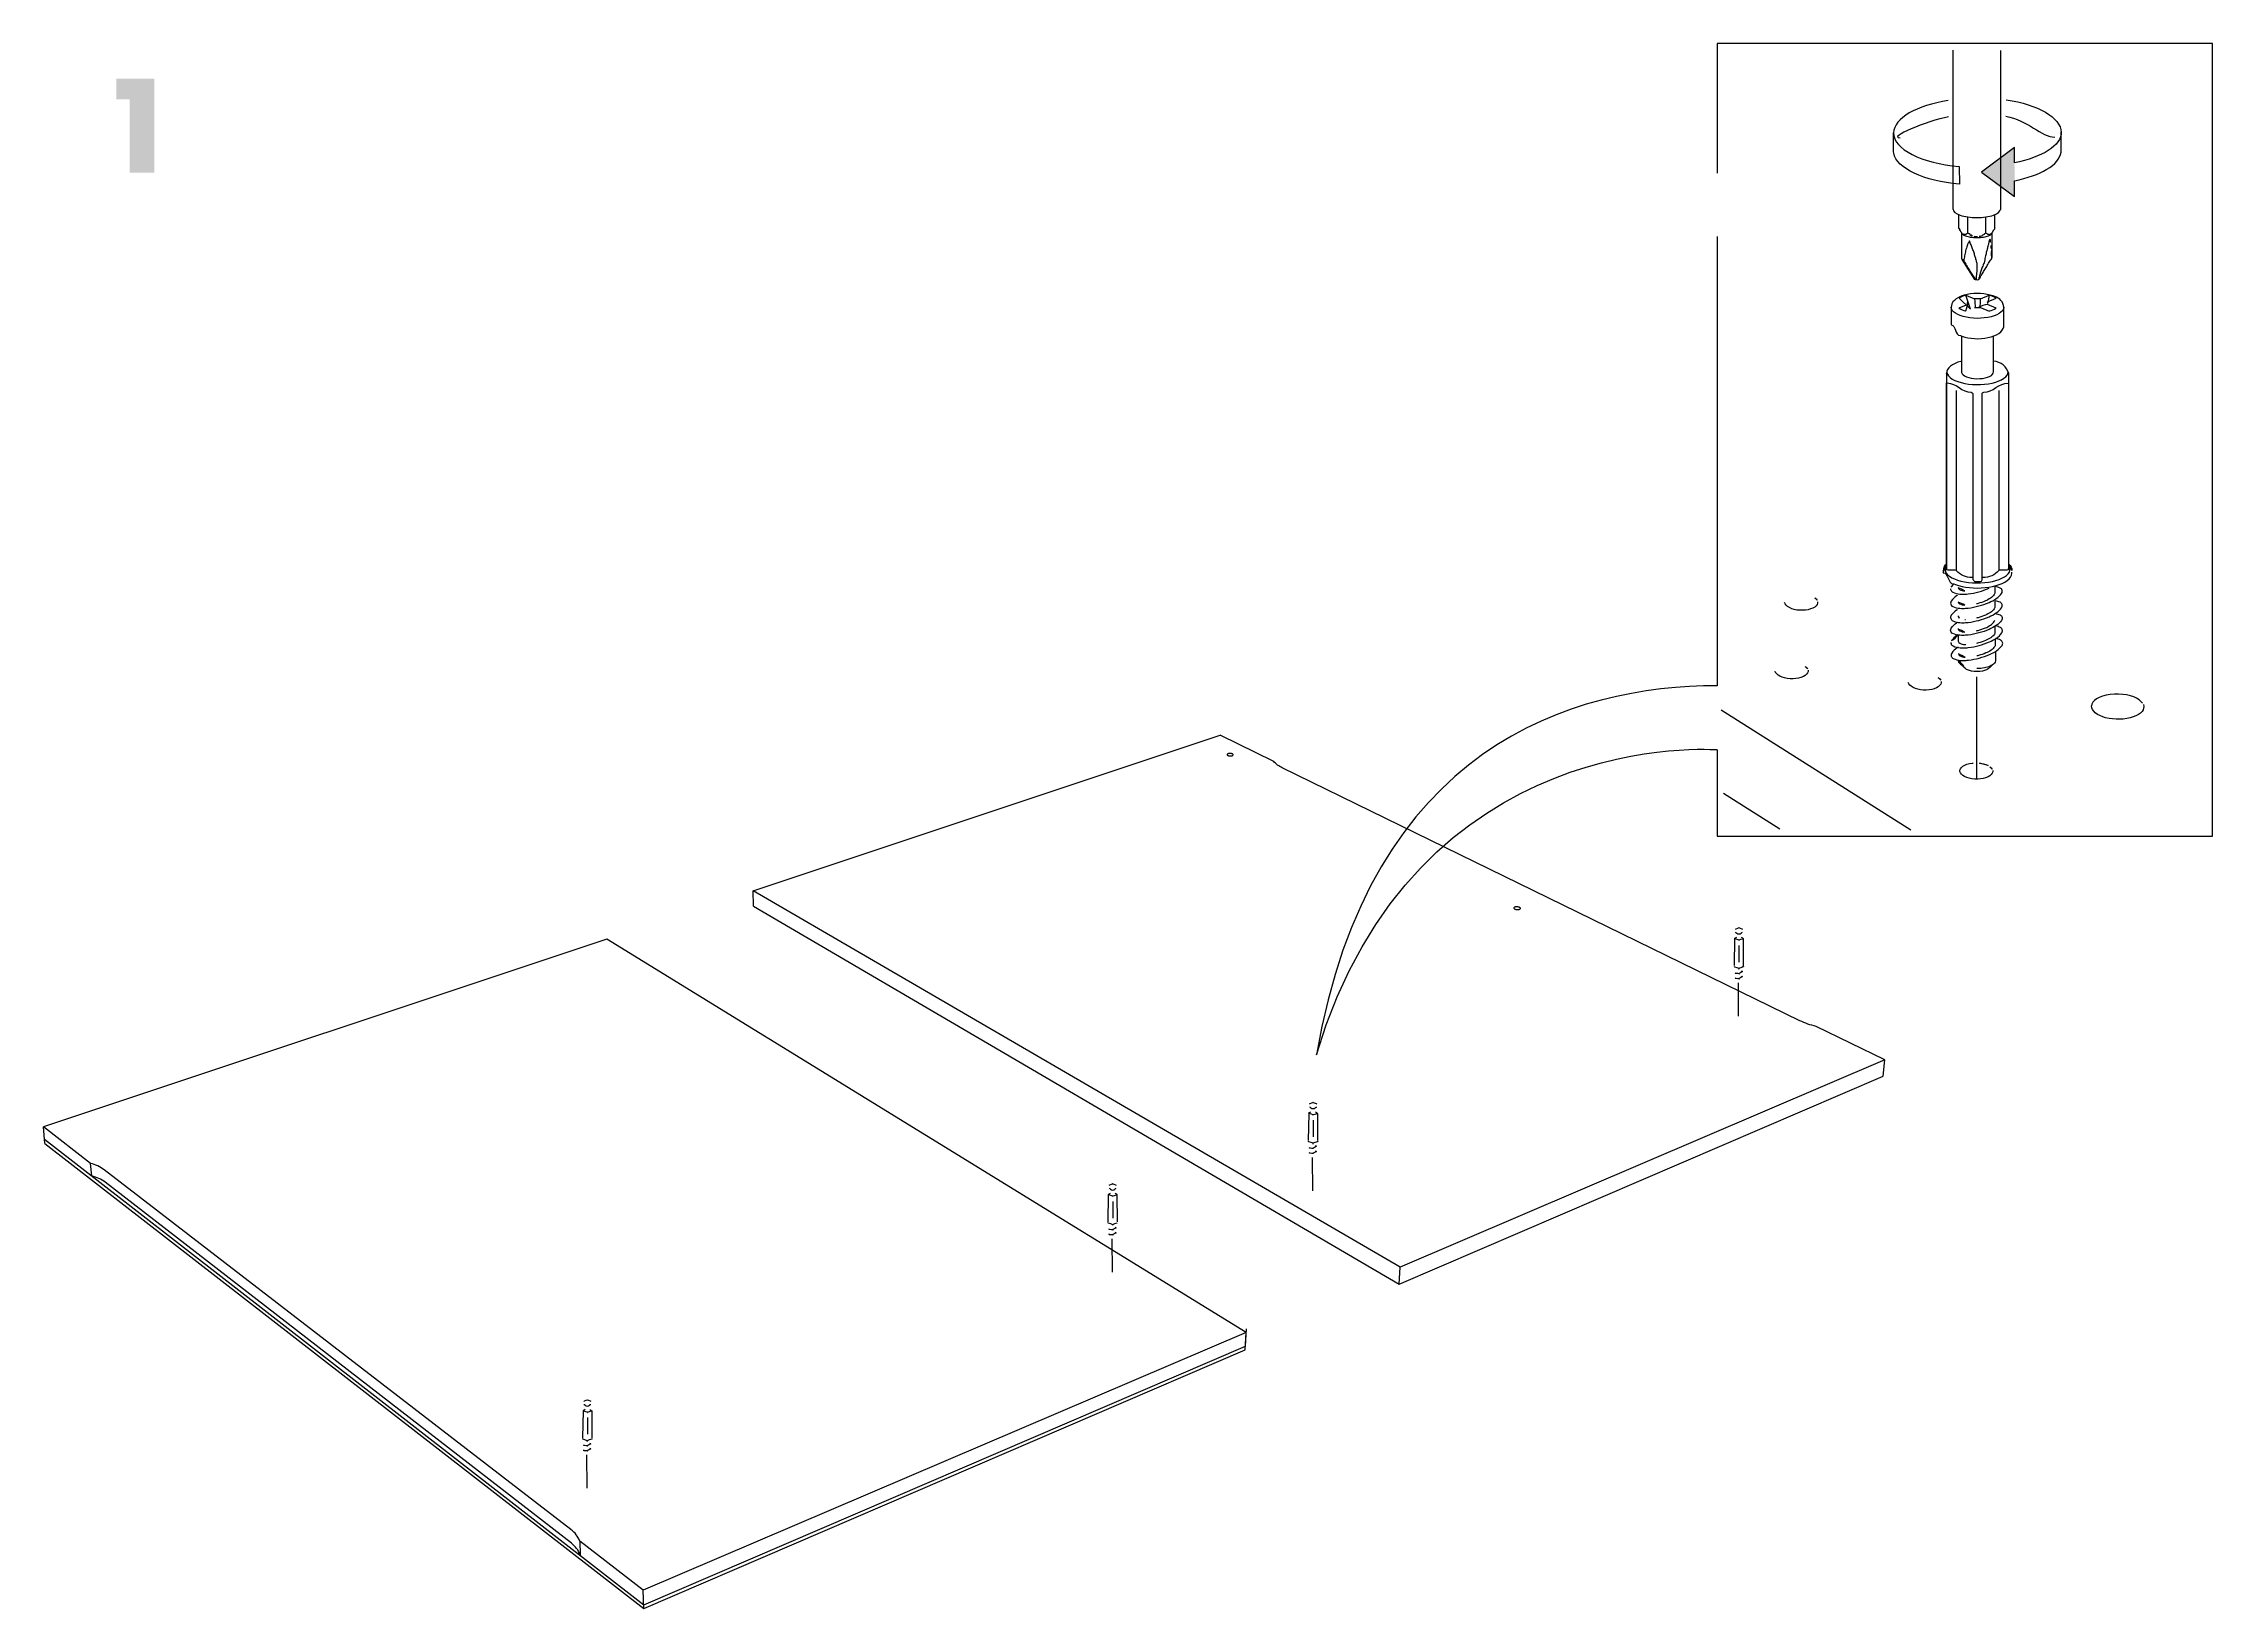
# Model space of a CAD drawing. Header units: metres. Extents: x -27.1 to 47.9, y -10.7 to 6.6.
# Drawn here: x 20.402 to 23.514, y 3.758 to 6.004 of the extents above; entities that cross this region are included whole.
import ezdxf

# ---------------------------------------------------------------- set-up
doc = ezdxf.new("R2010")
doc.units = ezdxf.units.M
doc.header["$MEASUREMENT"] = 0
doc.layers.add('PDF_Working_Num_Penna__255_Num_Penna__255_Num_Penna__255_Num_Penna__255_Num_Penna__255_Num_Penna__255', color=255, linetype='Continuous', lineweight=18)
doc.layers.add('PDF_Working_Num_Penna__7_Num_Penna__7_Num_Penna__7_Num_Penna__7_Num_Penna__7_Num_Penna__7', color=7, linetype='Continuous', lineweight=18)
doc.styles.add('GENERATED_STYLE_1', font='Arial')

msp = doc.modelspace()

# ---------------------------------------------------------------- hatches: boundary and pattern name
at = {"layer": 'PDF_Working_Num_Penna__7_Num_Penna__7_Num_Penna__7_Num_Penna__7_Num_Penna__7_Num_Penna__7', "linetype": 'Continuous', "lineweight": 18}
for points in [[(20.5262, 5.9239), (20.5262, 5.8185), (20.5614, 5.8185), (20.5614, 5.9537), (20.5069, 5.9537), (20.5069, 5.9239)], [(23.2296, 5.8549), (23.1822, 5.8193), (23.2298, 5.7844)]]:
    msp.add_hatch(color=7, dxfattribs=at).paths.add_polyline_path(points)

# ---------------------------------------------------------------- linework, layer by layer
at = {"layer": 'PDF_Working_Num_Penna__255_Num_Penna__255_Num_Penna__255_Num_Penna__255_Num_Penna__255_Num_Penna__255', "color": 255, "linetype": 'Continuous', "lineweight": 18, "flags": 128}
for points in [[(23.0564, 5.8464), (23.056, 5.8487), (23.056, 5.8757)], [(23.2296, 5.8326), (23.2296, 5.8549), (23.1822, 5.8193), (23.2298, 5.7844), (23.2297, 5.807)], [(23.2964, 5.8479), (23.2965, 5.8492), (23.2968, 5.877)], [(23.1504, 5.8274), (23.1508, 5.802)], [(22.8333, 4.6544), (22.8335, 4.6105)], [(22.2225, 4.4038), (22.2226, 4.3598)], [(21.9351, 4.287), (21.9352, 4.2431)], [(21.1816, 3.977), (21.1817, 3.9331)]]:
    msp.add_lwpolyline(points, dxfattribs=at)
at = {"layer": 'PDF_Working_Num_Penna__255_Num_Penna__255_Num_Penna__255_Num_Penna__255_Num_Penna__255_Num_Penna__255', "color": 255, "linetype": 'Continuous', "lineweight": 18}
for points in [[(23.056, 5.8757), (23.056, 5.8521), (23.0965, 5.8323), (23.1504, 5.8274)], [(23.056, 5.8757), (23.056, 5.8521), (23.0965, 5.8323), (23.1504, 5.8274)], [(23.2968, 5.877), (23.2968, 5.8576), (23.2694, 5.8407), (23.2296, 5.8326)], [(23.2968, 5.877), (23.2968, 5.8576), (23.2694, 5.8407), (23.2296, 5.8326)], [(23.1508, 5.802), (23.0996, 5.8065), (23.0606, 5.8245), (23.0564, 5.8464)], [(23.1508, 5.802), (23.0996, 5.8065), (23.0606, 5.8245), (23.0564, 5.8464)], [(23.2297, 5.807), (23.2669, 5.8145), (23.294, 5.8298), (23.2964, 5.8479)], [(23.2297, 5.807), (23.2669, 5.8145), (23.294, 5.8298), (23.2964, 5.8479)]]:
    msp.add_open_spline(points, degree=3, dxfattribs=at)
at = {"layer": 'PDF_Working_Num_Penna__7_Num_Penna__7_Num_Penna__7_Num_Penna__7_Num_Penna__7_Num_Penna__7', "color": 7, "linetype": 'Continuous', "lineweight": 18, "flags": 128}
for points in [[(22.8033, 4.9907), (22.8033, 4.8665), (23.5138, 4.8665), (23.5138, 6.0041), (22.8033, 6.0041), (22.8033, 5.8179)], [(23.1418, 5.7658), (23.1418, 5.9945)], [(23.2094, 5.9937), (23.2094, 5.7658)], [(23.0564, 5.8464), (23.056, 5.8487), (23.056, 5.8757)], [(23.2296, 5.8326), (23.2296, 5.8549), (23.1822, 5.8193), (23.2298, 5.7844), (23.2297, 5.807)], [(23.2964, 5.8479), (23.2965, 5.8492), (23.2968, 5.877)], [(23.1504, 5.8274), (23.1508, 5.802)], [(23.1497, 5.7398), (23.1497, 5.7584)], [(23.2015, 5.7398), (23.2015, 5.7584)], [(22.8033, 5.7272), (22.8033, 5.0825)], [(23.1543, 5.6955), (23.1543, 5.6968), (23.1543, 5.7316)], [(23.1958, 5.73), (23.1951, 5.7294), (23.1941, 5.7287), (23.193, 5.7281), (23.1917, 5.7276), (23.1902, 5.7271), (23.1886, 5.7266), (23.1869, 5.7262), (23.185, 5.7258), (23.1831, 5.7256), (23.1811, 5.7253), (23.1791, 5.7252), (23.177, 5.7251), (23.1749, 5.7251), (23.1728, 5.7251), (23.1708, 5.7253), (23.1688, 5.7255), (23.1668, 5.7257), (23.165, 5.7261), (23.1632, 5.7265), (23.1615, 5.7269), (23.16, 5.7274), (23.1587, 5.728), (23.1575, 5.7285), (23.1565, 5.7291), (23.1556, 5.7298), (23.155, 5.7305), (23.1547, 5.7308)], [(23.1627, 5.7321), (23.1627, 5.7552)], [(23.1886, 5.7321), (23.1886, 5.7551)], [(23.197, 5.7316), (23.197, 5.6968)], [(23.1728, 5.6653), (23.1547, 5.6941)], [(23.16, 5.6427), (23.1725, 5.6374), (23.1727, 5.6336), (23.1731, 5.6254)], [(23.1803, 5.6254), (23.1807, 5.6336), (23.1808, 5.6374), (23.1933, 5.6427)], [(23.2144, 5.6255), (23.2144, 5.6248), (23.2137, 5.6226), (23.2124, 5.6204), (23.2103, 5.6184), (23.2076, 5.6165), (23.2043, 5.6147), (23.2004, 5.6132), (23.1961, 5.6119), (23.1914, 5.6109), (23.1864, 5.6102), (23.1813, 5.6098), (23.176, 5.6096), (23.1708, 5.6098), (23.1656, 5.6103), (23.1607, 5.6111), (23.1561, 5.6122), (23.1519, 5.6136), (23.1482, 5.6151), (23.145, 5.6169), (23.1424, 5.6189), (23.1405, 5.6209), (23.1394, 5.6231), (23.1389, 5.6253), (23.1389, 5.6256)], [(23.1536, 5.5842), (23.1536, 5.5328), (23.1537, 5.5319), (23.1545, 5.5302), (23.1559, 5.5285), (23.158, 5.5271), (23.1607, 5.5257), (23.164, 5.5246), (23.1676, 5.5238), (23.1715, 5.5233), (23.1756, 5.523), (23.1798, 5.5231), (23.1838, 5.5235), (23.1876, 5.5242), (23.191, 5.5252), (23.194, 5.5264), (23.1965, 5.5278), (23.1982, 5.5294), (23.1993, 5.531), (23.1997, 5.5328), (23.1997, 5.5842)], [(23.1536, 5.5481), (23.1529, 5.5479), (23.1485, 5.5465), (23.1445, 5.5449), (23.1409, 5.543), (23.1378, 5.5409), (23.1353, 5.5386), (23.1334, 5.536), (23.1324, 5.5336), (23.1319, 5.531), (23.132, 5.5299)], [(23.1703, 5.2345), (23.1703, 5.5011)], [(23.1319, 5.2552), (23.1311, 5.2539), (23.1301, 5.2515), (23.13, 5.249), (23.1305, 5.2465), (23.1318, 5.2441), (23.1338, 5.2418), (23.1364, 5.2396), (23.1397, 5.2375), (23.1436, 5.2357), (23.148, 5.234), (23.1529, 5.2326), (23.1581, 5.2315), (23.1636, 5.2307), (23.1694, 5.2301), (23.1752, 5.2299), (23.1811, 5.23), (23.1869, 5.2304), (23.1925, 5.2311), (23.1979, 5.232), (23.2029, 5.2333), (23.2076, 5.2348), (23.2117, 5.2366), (23.2153, 5.2385), (23.2183, 5.2407), (23.2206, 5.2429), (23.2223, 5.2453), (23.2232, 5.2478), (23.2234, 5.2503), (23.2228, 5.2527), (23.2216, 5.2551)], [(23.1426, 5.2287), (23.1449, 5.2278), (23.1494, 5.2263), (23.1544, 5.225), (23.1596, 5.224), (23.165, 5.2233), (23.1706, 5.2228), (23.1762, 5.2227), (23.1819, 5.2228), (23.1875, 5.2232), (23.193, 5.2239), (23.1982, 5.2248), (23.2032, 5.2261), (23.2078, 5.2275), (23.212, 5.2292), (23.2158, 5.2312), (23.219, 5.2333), (23.2218, 5.2357), (23.2238, 5.2383), (23.2252, 5.241), (23.2259, 5.2438), (23.2259, 5.2454)], [(22.9473, 5.2028), (22.9473, 5.2009), (22.9466, 5.199), (22.9451, 5.1972), (22.9432, 5.1953), (22.9405, 5.1938), (22.9371, 5.1926), (22.9337, 5.1915), (22.93, 5.1911), (22.9258, 5.1907), (22.9216, 5.1907), (22.9175, 5.1911), (22.9137, 5.1918), (22.9103, 5.193), (22.9069, 5.1945), (22.9043, 5.196), (22.9023, 5.1979), (22.9008, 5.1998), (22.9, 5.2017)], [(22.9336, 5.1046), (22.9336, 5.1027), (22.9328, 5.1008), (22.9314, 5.0989), (22.9294, 5.097), (22.9268, 5.0955), (22.9234, 5.0943), (22.92, 5.0932), (22.9162, 5.0929), (22.9121, 5.0925), (22.9079, 5.0925), (22.9037, 5.0929), (22.8999, 5.0936), (22.8966, 5.0948), (22.8931, 5.0963), (22.8905, 5.0978), (22.8886, 5.0996), (22.8871, 5.1016), (22.8863, 5.1035)], [(23.1245, 5.0884), (23.1245, 5.0865), (23.1238, 5.0847), (23.1223, 5.0828), (23.1204, 5.0809), (23.1177, 5.0794), (23.1143, 5.0782), (23.1109, 5.0771), (23.1072, 5.0767), (23.103, 5.0763), (23.0988, 5.0763), (23.0947, 5.0767), (23.0909, 5.0775), (23.0875, 5.0786), (23.0841, 5.0801), (23.0815, 5.0817), (23.0795, 5.0835), (23.078, 5.0854), (23.0772, 5.0873)], [(23.1751, 5.0952), (23.1751, 4.9485)], [(22.809, 5.0478), (23.0808, 4.8757)], [(23.4145, 5.0554), (23.4152, 5.0528), (23.4149, 5.0505), (23.4141, 5.0478), (23.4126, 5.0456), (23.4103, 5.0433), (23.4077, 5.0411), (23.4039, 5.0392), (23.4001, 5.0377), (23.3955, 5.0365), (23.391, 5.0354), (23.3857, 5.0346), (23.3807, 5.0346), (23.3755, 5.0346), (23.3701, 5.035), (23.3653, 5.0357), (23.3603, 5.0365), (23.3562, 5.038), (23.352, 5.0396), (23.3486, 5.0414), (23.3455, 5.0437), (23.3433, 5.046), (23.3414, 5.0483), (23.3406, 5.0509), (23.3403, 5.0535)], [(21.4207, 4.7882), (22.0902, 5.0115)], [(23.1512, 4.9596), (23.1512, 4.9614), (23.152, 4.9633), (23.1535, 4.9652), (23.1557, 4.9671), (23.1584, 4.9686), (23.1615, 4.9698), (23.1652, 4.9709), (23.169, 4.9713), (23.1702, 4.9714)], [(23.1985, 4.9607), (23.1985, 4.9588), (23.1977, 4.9569), (23.1963, 4.955), (23.1943, 4.9531), (23.1917, 4.9516), (23.1883, 4.9504), (23.1849, 4.9493), (23.1811, 4.949), (23.177, 4.9485), (23.1728, 4.9485), (23.1686, 4.949), (23.1648, 4.9497), (23.1615, 4.9508), (23.158, 4.9524), (23.1554, 4.9539), (23.1535, 4.9557), (23.152, 4.9576), (23.1512, 4.9596)], [(22.8124, 4.9285), (22.893, 4.8773)], [(22.3487, 4.2482), (21.4207, 4.7882)], [(21.4209, 4.7661), (21.4207, 4.7882)], [(21.2105, 4.7189), (20.4024, 4.4495)], [(22.1275, 4.1545), (21.2105, 4.7189)], [(22.8282, 4.7196), (22.8275, 4.6809)], [(22.8345, 4.71), (22.8345, 4.6858)], [(22.8406, 4.7196), (22.8407, 4.6808)], [(22.8333, 4.6564), (22.8335, 4.6085)], [(23.0439, 4.5456), (22.3487, 4.2482)], [(20.4046, 4.4257), (20.4024, 4.4495)], [(22.2174, 4.4689), (22.2167, 4.4302)], [(22.2236, 4.4593), (22.2236, 4.4351)], [(22.2298, 4.4689), (22.2299, 4.4301)], [(20.4041, 4.4317), (21.2639, 3.7636), (22.1268, 4.1348), (22.1279, 4.1598)], [(20.4046, 4.4257), (21.2635, 3.7583), (22.1264, 4.1296), (22.1275, 4.1545)], [(22.2225, 4.4058), (22.2226, 4.3578)], [(21.9299, 4.3522), (21.9292, 4.3135)], [(21.9362, 4.3426), (21.9362, 4.3184)], [(21.9423, 4.3522), (21.9424, 4.3134)], [(21.9351, 4.289), (21.9352, 4.2411)], [(22.3473, 4.2237), (22.3487, 4.2482)], [(21.1765, 4.0422), (21.1758, 4.0034)], [(21.1827, 4.0326), (21.1827, 4.0084)], [(21.1889, 4.0422), (21.189, 4.0034)], [(21.1816, 3.979), (21.1817, 3.9311)], [(21.2635, 3.7583), (21.2627, 3.7848)]]:
    msp.add_lwpolyline(points, dxfattribs=at)
for points in [[(23.1529, 5.7338, 0.033269), (23.1543, 5.7319, 0.041507)], [(23.1663, 5.7295, 0.028593), (23.169, 5.728, 0.0403)], [(23.1743, 5.7265, 0.02963), (23.1767, 5.7265, 0.041989)], [(23.1966, 5.7095, 0.013323), (23.1961, 5.7143, 0.021243)], [(23.1664, 5.6229), (23.1599, 5.6427), (23.1594, 5.6425, 0.073174), (23.1505, 5.6387), (23.1501, 5.6384)], [(23.1913, 5.632, 0.09597), (23.1908, 5.6332), (23.2034, 5.6385), (23.2029, 5.6387, 0.073313), (23.1939, 5.6425), (23.1934, 5.6427)], [(23.1625, 5.6296), (23.15, 5.6243), (23.1505, 5.6241, 0.073157), (23.1594, 5.6203), (23.16, 5.6202)], [(23.1781, 5.6252, 0.024909), (23.1808, 5.6254), (23.1934, 5.6201), (23.1939, 5.6203, 0.072976), (23.2029, 5.6241), (23.2033, 5.6244), (23.1908, 5.6296, 0.098544)], [(23.1319, 5.2568, 0.234932), (23.1274, 5.2473), (23.1274, 5.245)], [(23.1418, 5.2278, 0.036826), (23.139, 5.2244, 0.155657)], [(23.2215, 5.2568, -0.212979), (23.226, 5.2476)], [(23.1489, 5.2229, 0.228813), (23.1509, 5.2204, 0.092059), (23.1582, 5.2186, 0.013803)], [(23.1489, 5.2024, 0.225484), (23.1509, 5.2, 0.092059), (23.1582, 5.1982, 0.013803)], [(23.1489, 5.1819, 0.223341), (23.1509, 5.1795, 0.090924)], [(23.1483, 5.1555, 0.009639), (23.147, 5.1547, 0.09126), (23.1394, 5.1473, 0.155958)], [(23.1489, 5.1637, 0.226915), (23.1509, 5.1613, 0.089164), (23.1582, 5.1594, 0.007023)], [(23.1492, 5.1192, 0.032587), (23.1491, 5.1184, 0.194874), (23.1506, 5.1148, 0.101266), (23.157, 5.1105, 0.026503)], [(23.1496, 5.1278, 0.222408), (23.1517, 5.1253, 0.091368), (23.159, 5.1235, 0.013052)]]:
    msp.add_lwpolyline(points, format="xyb", close=True, dxfattribs=at)
for points in [[(23.1618, 5.7138, 0.009036), (23.1606, 5.7103, 0.014031), (23.1596, 5.7067, 0.021582), (23.1581, 5.6995, 0.013529), (23.157, 5.6921, 0.004942), (23.1608, 5.6855, 0.000265), (23.1649, 5.6788, 0.005425), (23.1684, 5.6731, 0.010494), (23.1721, 5.6674)], [(23.1748, 5.6672, 0.001146), (23.1753, 5.67, 0.009082), (23.1758, 5.6746, 0.006105), (23.1761, 5.6792, 0.01182), (23.1762, 5.6837, 0.009947), (23.1759, 5.6883, 0.007363), (23.1747, 5.6931, 0.006112), (23.1734, 5.6979, 0.009456), (23.1716, 5.7037, 0.010145), (23.1696, 5.7094, 0.007121), (23.1673, 5.7151, 0.001666), (23.165, 5.7208, 0.016823), (23.1633, 5.7173)], [(23.1941, 5.7234, -0.002408), (23.193, 5.7191, 0.003132), (23.1919, 5.7147, 0.000971), (23.1908, 5.7103, 0.002323), (23.1892, 5.704, 0.005663), (23.1878, 5.6976, 0.006347), (23.1861, 5.6892, 0.006902), (23.1835, 5.6831, 0.013119), (23.1814, 5.6771, 0.01313), (23.1799, 5.6721, 0.008844), (23.1787, 5.6673, 0.013883), (23.1784, 5.6661, 0.016726), (23.1781, 5.665, -0.160473), (23.1742, 5.6647)], [(23.1805, 5.6686, 0.004514), (23.1827, 5.6723, -0.002623), (23.1863, 5.6783, -0.004127), (23.1898, 5.6842, -0.000154), (23.1934, 5.69, -0.000211), (23.197, 5.6957, -0.00307), (23.1969, 5.7001, 0.006526), (23.1968, 5.7044)], [(23.152, 5.5848), (23.1541, 5.584), (23.1583, 5.5827), (23.1628, 5.5817), (23.1675, 5.581), (23.1724, 5.5805), (23.1773, 5.5804), (23.1822, 5.5806), (23.187, 5.5811), (23.1916, 5.5819), (23.196, 5.5829), (23.2001, 5.5843), (23.2039, 5.586), (23.2073, 5.5881), (23.2099, 5.5903), (23.212, 5.5926), (23.2134, 5.5951), (23.2142, 5.5976), (23.2144, 5.6001), (23.2144, 5.6255, 0.31483), (23.2013, 5.6409), (23.1993, 5.6417), (23.195, 5.643), (23.1905, 5.644), (23.1858, 5.6447), (23.181, 5.6452), (23.1761, 5.6453), (23.1712, 5.6451), (23.1664, 5.6446), (23.1618, 5.6438), (23.1574, 5.6428), (23.1532, 5.6414), (23.1494, 5.6397), (23.146, 5.6376), (23.1434, 5.6354), (23.1414, 5.6331), (23.14, 5.6306), (23.1391, 5.6281), (23.1389, 5.6256), (23.1389, 5.6001)], [(23.2213, 5.2506, 0.04933), (23.2215, 5.2523), (23.2215, 5.5304, 0.318697), (23.1997, 5.5481)], [(23.1319, 5.53), (23.1319, 5.5304), (23.1319, 5.2523, 0.051911), (23.132, 5.2506)], [(23.1458, 5.5061), (23.1458, 5.4133), (23.1458, 5.2488, 0.142411), (23.1461, 5.2477, 0.144812), (23.1433, 5.2481), (23.1346, 5.2481, -0.353667), (23.1321, 5.2501), (23.132, 5.2506), (23.132, 5.5171)], [(23.2213, 5.5171), (23.2213, 5.2506), (23.2212, 5.2501, -0.35542), (23.2187, 5.2481), (23.2101, 5.2481, 0.132995), (23.2073, 5.2477, 0.139154), (23.2076, 5.2488), (23.2076, 5.5061)], [(23.1727, 5.232), (23.1756, 5.2319), (23.1806, 5.232, 0.402297), (23.1831, 5.2345), (23.1831, 5.5011, -0.411709), (23.1859, 5.5035)], [(23.1703, 5.2374, 0.072115), (23.1687, 5.2377, -0.204193), (23.1461, 5.2477)], [(23.2073, 5.2477, -0.203829), (23.1846, 5.2377, 0.075579), (23.1831, 5.2374)], [(23.1466, 5.2114, 0.091716), (23.139, 5.204, 0.156921), (23.138, 5.2009, 0.290369), (23.1412, 5.196, 0.091202), (23.1514, 5.1936, 0.019282), (23.1556, 5.1934, 0.029368), (23.163, 5.1939, 0.035227), (23.1784, 5.1969, 0.034958), (23.1932, 5.202, 0.048116), (23.2035, 5.2075, 0.09016), (23.2111, 5.2149, 0.156244), (23.212, 5.218, 0.060949), (23.2119, 5.2193, 0.224677), (23.209, 5.2227, 0.062076), (23.2021, 5.2249)], [(23.1466, 5.1909, 0.090238), (23.139, 5.1835, 0.466854), (23.1411, 5.1756, 0.090806), (23.1514, 5.1731, 0.019281), (23.1556, 5.1729, 0.031753), (23.163, 5.1734, 0.034959), (23.1784, 5.1763, 0.034154), (23.1932, 5.1814, 0.046367), (23.2035, 5.187, 0.090569), (23.2111, 5.1944, 0.471295), (23.2089, 5.2023, 0.062627), (23.2021, 5.2044)], [(23.1382, 5.22, 0.219969), (23.1411, 5.2166, 0.089552), (23.1514, 5.214, 0.01608), (23.1556, 5.2138, 0.031156), (23.163, 5.2143, 0.035795), (23.1784, 5.2173, 0.034971), (23.1932, 5.2224)], [(23.2013, 5.2244), (23.2013, 5.2154, -0.150463), (23.2006, 5.2134, -0.088921), (23.1952, 5.2081, -0.048196), (23.1879, 5.2041, -0.035662), (23.1774, 5.2005, -0.007052), (23.175, 5.1999)], [(23.2013, 5.2039), (23.2013, 5.1949, -0.147904), (23.2006, 5.1928, -0.089544), (23.1952, 5.1876, -0.045752), (23.1879, 5.1836, -0.034919), (23.1774, 5.18, -0.010527), (23.175, 5.1794)], [(23.2021, 5.1862, -0.060296), (23.209, 5.184, -0.470733), (23.2111, 5.1762, -0.091103), (23.2035, 5.1688, -0.047065), (23.1933, 5.1633, -0.070272), (23.163, 5.1552, -0.029966), (23.1556, 5.1547, -0.016078), (23.1514, 5.1549, -0.089974), (23.1412, 5.1573, -0.289789), (23.138, 5.1622, -0.158359), (23.139, 5.1652, -0.090664), (23.1466, 5.1727, 0.001684), (23.1479, 5.1735)], [(23.1386, 5.1429, 0.22227), (23.1415, 5.1395, 0.090139), (23.1518, 5.1369, 0.014925), (23.156, 5.1367, 0.029379), (23.1634, 5.1372, 0.035295), (23.1788, 5.1402, 0.036437), (23.1936, 5.1453, 0.048126), (23.2038, 5.1508, 0.091922), (23.2114, 5.1582, 0.158319), (23.2124, 5.1613, 0.060288), (23.2122, 5.1626, 0.223229), (23.2094, 5.166, 0.063375), (23.2025, 5.1682)], [(23.175, 5.1612, 0.005276), (23.1774, 5.1618, 0.034906), (23.1879, 5.1654, 0.047211), (23.1952, 5.1694, 0.08869), (23.2006, 5.1746)], [(23.2017, 5.1677), (23.2017, 5.1587, -0.149221), (23.201, 5.1566, -0.087888), (23.1956, 5.1514, -0.04664), (23.1883, 5.1474, -0.034791), (23.1778, 5.1438, -0.009256), (23.1754, 5.1432)], [(23.1487, 5.1376, 0.007142), (23.1474, 5.1367, 0.090754), (23.1398, 5.1293, 0.15371), (23.1388, 5.1263, 0.061575), (23.139, 5.1249, 0.223995), (23.1419, 5.1215, 0.090739), (23.1522, 5.1189, 0.017026), (23.1564, 5.1187, 0.030484), (23.1638, 5.1192, 0.035475), (23.1792, 5.1222, 0.034612), (23.194, 5.1273, 0.04736), (23.2042, 5.1328, 0.090716), (23.2118, 5.1402, 0.218843), (23.2126, 5.1446, 0.221581), (23.2097, 5.148, 0.060845), (23.2029, 5.1502)], [(23.1491, 5.1554), (23.1491, 5.1466, 0.28863), (23.1512, 5.1435, 0.091565), (23.1586, 5.1415, 0.01331), (23.16, 5.1414)], [(23.2021, 5.1497), (23.2021, 5.1407, -0.153116), (23.2014, 5.1387, -0.089822), (23.196, 5.1334, -0.048431), (23.1887, 5.1295, -0.035608), (23.1782, 5.1258, -0.007878), (23.1758, 5.1252)], [(23.1975, 5.1119), (23.1938, 5.1084, -0.098287), (23.1893, 5.1053, -0.055228), (23.1836, 5.1036, -0.086143), (23.1681, 5.1036, -0.055763), (23.1623, 5.1053, -0.09866), (23.1577, 5.1085), (23.1541, 5.1119)], [(23.2025, 5.1317), (23.2025, 5.1184, -0.196746), (23.201, 5.1148, -0.100801), (23.1947, 5.1105, -0.056877), (23.1867, 5.1081, -0.042996), (23.1758, 5.1071)], [(21.4209, 4.7661), (22.3473, 4.2237), (23.0413, 4.5224), (23.0439, 4.5456), (22.9453, 4.5937, -0.05511), (22.9216, 4.6018), (22.1794, 4.9648, -0.107809), (22.1672, 4.9739), (22.0902, 5.0115)], [(22.1275, 4.1545), (21.2627, 3.7848), (21.1717, 3.8551), (21.1724, 3.8355, 0.149536), (21.1598, 3.852), (20.4912, 4.37, 0.096024), (20.4718, 4.3791), (20.4702, 4.3971), (20.4024, 4.4495)], [(21.1717, 3.8551, 0.154255), (21.1591, 3.8716), (20.4897, 4.388, 0.09581), (20.4702, 4.3971)]]:
    msp.add_lwpolyline(points, format="xyb", dxfattribs=at)
for points in [[(22.9432, 5.2085), (22.9455, 5.207), (22.9466, 5.2051)], [(22.9294, 5.1102), (22.9317, 5.1088), (22.9328, 5.1069)], [(23.1204, 5.0941), (23.1227, 5.0926), (23.1238, 5.0907)], [(23.4084, 5.0623), (23.4111, 5.06), (23.4134, 5.0577)], [(22.1078, 4.9847), (22.1072, 4.9848), (22.1066, 4.9851), (22.1059, 4.9852), (22.1052, 4.9853), (22.1044, 4.9853), (22.1036, 4.9853), (22.1029, 4.9853), (22.1023, 4.9851), (22.1017, 4.985), (22.1011, 4.9848), (22.1007, 4.9845), (22.1004, 4.9842), (22.1002, 4.9839), (22.1002, 4.9836), (22.1003, 4.9833), (22.1005, 4.983), (22.1008, 4.9827), (22.1012, 4.9825), (22.1018, 4.9822), (22.1025, 4.982), (22.1031, 4.9819), (22.1039, 4.9818), (22.1047, 4.9817), (22.1054, 4.9817), (22.1061, 4.9818), (22.1068, 4.9819), (22.1074, 4.9821), (22.1079, 4.9823), (22.1083, 4.9826), (22.1086, 4.9829), (22.1088, 4.9832), (22.1089, 4.9835), (22.1088, 4.9838), (22.1085, 4.9841), (22.1082, 4.9843)], [(23.1794, 4.9714), (23.1811, 4.9713), (23.1852, 4.9706), (23.1887, 4.9694), (23.1917, 4.9682)], [(23.1943, 4.9663), (23.1967, 4.9648), (23.1977, 4.963)], [(22.5196, 4.7645), (22.519, 4.7648), (22.5183, 4.765), (22.5175, 4.7652), (22.5167, 4.7653), (22.516, 4.7653), (22.5151, 4.7653), (22.5144, 4.7652), (22.5137, 4.7651), (22.513, 4.7649), (22.5125, 4.7647), (22.5121, 4.7644), (22.5118, 4.7641), (22.5117, 4.7637), (22.5117, 4.7634), (22.5118, 4.763), (22.5121, 4.7627), (22.5125, 4.7623), (22.513, 4.762), (22.5136, 4.7618), (22.5143, 4.7616), (22.5151, 4.7614), (22.5158, 4.7613), (22.5167, 4.7612), (22.5175, 4.7613), (22.5183, 4.7613), (22.519, 4.7615), (22.5196, 4.7617), (22.5201, 4.7619), (22.5205, 4.7622), (22.5208, 4.7625), (22.521, 4.7628), (22.521, 4.7632), (22.5208, 4.7636), (22.5205, 4.7639), (22.5201, 4.7642)]]:
    msp.add_lwpolyline(points, close=True, dxfattribs=at)
at = {"layer": 'PDF_Working_Num_Penna__7_Num_Penna__7_Num_Penna__7_Num_Penna__7_Num_Penna__7_Num_Penna__7', "color": 7, "linetype": 'Continuous', "lineweight": 18}
for centre, radius, start, end in [((23.1566, 5.7369), 0.00761, 299.3675, 310.4641), ((23.1735, 5.7476), 0.0215, 291.2898, 298.9602), ((23.1931, 5.7327), 0.00301, 269.785, 291.7836), ((23.1902, 5.7379), 0.00897, 304.8631, 314.3337), ((23.1766, 5.7482), 0.0261, 323.558, 330.1945), ((23.1822, 5.6312), 0.0202, 177.7227, 181.1428), ((23.1766, 5.6035), 0.0342, 82.9438, 87.5289), ((21.9311, 4.312), 0.00173, 166.4778, 179.4892), ((21.1777, 4.0019), 0.00178, 166.6786, 179.499)]:
    msp.add_arc(centre, radius, start, end, dxfattribs=at)
for centre, major_axis, ratio, start_param, end_param in [((23.1724, 5.7648), (-0.0306, 0.001), 0.342277, 6.276279, 7.970149), ((23.1788, 5.7648), (0.0306, 0.001), 0.341996, 4.596931, 6.289635), ((23.1767, 5.5331), (0.044, 0), 0.423276, 3.076221, 6.281279), ((23.3768, 5.054), (0.0365, 0.0001), 0.449019, 0.521841, 3.168684)]:
    msp.add_ellipse(centre, major_axis=major_axis, ratio=ratio, start_param=start_param, end_param=end_param, dxfattribs=at)
for points in [[(23.1345, 5.9221), (23.0894, 5.9151), (23.0571, 5.897), (23.056, 5.8757)], [(23.2179, 5.9232), (23.2632, 5.9162), (23.2957, 5.8981), (23.2968, 5.8768)], [(23.1352, 5.8986), (23.1038, 5.8931), (23.047, 5.8686), (23.0655, 5.8686)], [(23.2171, 5.8997), (23.2487, 5.8942), (23.2687, 5.8696), (23.2873, 5.8696)], [(23.056, 5.8757), (23.056, 5.8521), (23.0965, 5.8323), (23.1504, 5.8274)], [(23.2968, 5.877), (23.2968, 5.8576), (23.2694, 5.8407), (23.2296, 5.8326)], [(23.1508, 5.802), (23.0996, 5.8065), (23.0606, 5.8245), (23.0564, 5.8464)], [(23.2297, 5.807), (23.2669, 5.8145), (23.294, 5.8298), (23.2964, 5.8479)], [(23.1515, 5.7361), (23.1529, 5.7361), (23.1483, 5.7398), (23.1497, 5.7398)], [(23.1529, 5.7338), (23.1538, 5.7338), (23.1506, 5.7361), (23.1515, 5.7361)], [(23.1567, 5.73), (23.1571, 5.73), (23.155, 5.7308), (23.1555, 5.7308)], [(23.1579, 5.7297), (23.1583, 5.7297), (23.1563, 5.73), (23.1567, 5.73)], [(23.159, 5.7298), (23.1594, 5.7298), (23.1575, 5.7297), (23.1579, 5.7297)], [(23.1603, 5.7302), (23.1608, 5.7302), (23.1586, 5.7298), (23.159, 5.7298)], [(23.1627, 5.7321), (23.1632, 5.7321), (23.161, 5.7311), (23.1615, 5.7311)], [(23.1663, 5.7295), (23.1678, 5.7295), (23.1612, 5.7321), (23.1627, 5.7321)], [(23.1743, 5.7265), (23.1751, 5.7265), (23.1711, 5.727), (23.1719, 5.727)], [(23.1813, 5.7276), (23.1821, 5.7276), (23.1782, 5.7269), (23.179, 5.7269)], [(23.1863, 5.7304), (23.1873, 5.7304), (23.1829, 5.7288), (23.1839, 5.7288)], [(23.1886, 5.7321), (23.1895, 5.7321), (23.1854, 5.7304), (23.1863, 5.7304)], [(23.1894, 5.7313), (23.1897, 5.7313), (23.1882, 5.7321), (23.1886, 5.7321)], [(23.1912, 5.7301), (23.1919, 5.7301), (23.1886, 5.7313), (23.1894, 5.7313)], [(23.1921, 5.7298), (23.1924, 5.7298), (23.1908, 5.7301), (23.1912, 5.7301)], [(23.1931, 5.7297), (23.1934, 5.7297), (23.1917, 5.7298), (23.1921, 5.7298)], [(23.1954, 5.7305), (23.1958, 5.7305), (23.1938, 5.7299), (23.1942, 5.7299)], [(23.1965, 5.7308), (23.1967, 5.7308), (23.1958, 5.73), (23.1958, 5.73)], [(23.1976, 5.7328), (23.1982, 5.7328), (23.1959, 5.7315), (23.1965, 5.7315)], [(23.2008, 5.7382), (23.2019, 5.7382), (23.1982, 5.7353), (23.1992, 5.7353)], [(23.2015, 5.7398), (23.2021, 5.7398), (23.2002, 5.7382), (23.2008, 5.7382)], [(23.157, 5.6921), (23.1586, 5.6921), (23.1527, 5.6955), (23.1543, 5.6955)], [(23.1618, 5.7138), (23.1631, 5.7138), (23.162, 5.7173), (23.1633, 5.7173)], [(23.1941, 5.7234), (23.1956, 5.7234), (23.1938, 5.719), (23.1953, 5.719)], [(23.1966, 5.7095), (23.1982, 5.7095), (23.1951, 5.7044), (23.1968, 5.7044)], [(23.1731, 5.666), (23.1737, 5.666), (23.1715, 5.6674), (23.1721, 5.6674)], [(23.1742, 5.6647), (23.1747, 5.6647), (23.1723, 5.6653), (23.1728, 5.6653)], [(23.1742, 5.6647), (23.1748, 5.6647), (23.1725, 5.666), (23.1731, 5.666)], [(23.1745, 5.6659), (23.175, 5.6659), (23.1738, 5.6647), (23.1742, 5.6647)], [(23.1748, 5.6672), (23.1753, 5.6672), (23.1741, 5.6659), (23.1745, 5.6659)], [(23.1793, 5.6668), (23.1801, 5.6668), (23.1774, 5.665), (23.1781, 5.665)], [(23.1784, 5.6653), (23.1785, 5.6653), (23.1781, 5.665), (23.1781, 5.665)], [(23.1805, 5.6686), (23.1812, 5.6686), (23.1786, 5.6668), (23.1793, 5.6668)], [(23.1625, 5.6332), (23.163, 5.6332), (23.1616, 5.632), (23.162, 5.632)], [(23.1781, 5.6376), (23.179, 5.6376), (23.1716, 5.6374), (23.1725, 5.6374)], [(23.1913, 5.6308), (23.1917, 5.6308), (23.1909, 5.632), (23.1913, 5.632)], [(23.162, 5.6308), (23.1624, 5.6308), (23.1621, 5.6296), (23.1625, 5.6296)], [(23.1725, 5.6254), (23.1734, 5.6254), (23.1769, 5.6253), (23.1779, 5.6253)], [(23.1389, 5.6001), (23.1463, 5.6001), (23.1436, 5.5848), (23.152, 5.5848)], [(23.1331, 5.5169), (23.1463, 5.5169), (23.1543, 5.5035), (23.1675, 5.5035)], [(23.1859, 5.5035), (23.199, 5.5035), (23.2072, 5.5168), (23.2204, 5.5168)], [(23.1703, 5.501), (23.1717, 5.501), (23.166, 5.5035), (23.1675, 5.5035)], [(23.1275, 5.2447), (23.1354, 5.2447), (23.1331, 5.2287), (23.1426, 5.2287)], [(23.1703, 5.2345), (23.1716, 5.2345), (23.1713, 5.232), (23.1727, 5.232)], [(23.138, 5.2213), (23.1385, 5.2213), (23.1377, 5.22), (23.1382, 5.22)], [(23.1479, 5.2123), (23.1484, 5.2123), (23.1461, 5.2114), (23.1466, 5.2114)], [(23.1479, 5.1917), (23.1484, 5.1917), (23.1461, 5.1909), (23.1466, 5.1909)], [(23.1487, 5.1828), (23.149, 5.1828), (23.1486, 5.1819), (23.1489, 5.1819)], [(23.1582, 5.1777), (23.1587, 5.1777), (23.1591, 5.1776), (23.1596, 5.1776)], [(23.2006, 5.1746), (23.2014, 5.1746), (23.2006, 5.1767), (23.2013, 5.1767)], [(23.1384, 5.1443), (23.1389, 5.1443), (23.1381, 5.1429), (23.1386, 5.1429)], [(23.1487, 5.1646), (23.149, 5.1646), (23.1486, 5.1637), (23.1489, 5.1637)], [(23.1495, 5.1286), (23.1498, 5.1286), (23.1494, 5.1278), (23.1496, 5.1278)], [(23.1577, 5.1085), (23.1578, 5.1085), (23.1578, 5.1084), (23.1578, 5.1084)], [(23.1938, 5.1084), (23.1938, 5.1084), (23.1939, 5.1085), (23.1939, 5.1085)], [(22.8033, 5.0825), (22.5969, 5.0825), (22.3041, 4.9954), (22.2284, 4.5531)], [(22.2284, 4.5531), (22.3702, 5.0269), (22.8033, 4.9907), (22.8033, 4.9907)], [(22.8344, 4.7354), (22.8374, 4.7354), (22.8277, 4.7329), (22.8291, 4.7329)], [(22.8398, 4.7329), (22.8412, 4.7329), (22.8315, 4.7354), (22.8344, 4.7354)], [(22.8344, 4.7171), (22.8378, 4.7171), (22.8268, 4.7196), (22.8282, 4.7196)], [(22.8282, 4.7196), (22.8291, 4.7196), (22.8293, 4.7217), (22.8312, 4.7217)], [(22.8292, 4.7288), (22.8306, 4.7288), (22.8315, 4.7263), (22.8344, 4.7263)], [(22.8405, 4.7192), (22.8418, 4.7192), (22.8313, 4.7171), (22.8344, 4.7171)], [(22.8344, 4.7263), (22.8373, 4.7263), (22.8382, 4.7288), (22.8396, 4.7288)], [(22.8378, 4.7217), (22.8396, 4.7217), (22.8397, 4.7196), (22.8406, 4.7196)], [(22.8406, 4.7196), (22.8407, 4.7196), (22.8405, 4.7192), (22.8405, 4.7192)], [(22.8343, 4.676), (22.838, 4.676), (22.8258, 4.6794), (22.8276, 4.6794)], [(22.8276, 4.6794), (22.8277, 4.6794), (22.8275, 4.6798), (22.8277, 4.6798)], [(22.8348, 4.6692), (22.8378, 4.6692), (22.8282, 4.6696), (22.8292, 4.6696)], [(22.8292, 4.6696), (22.8296, 4.6696), (22.8292, 4.671), (22.83, 4.671)], [(22.841, 4.6795), (22.8429, 4.6795), (22.8306, 4.676), (22.8343, 4.676)], [(22.8395, 4.6723), (22.8405, 4.6723), (22.8319, 4.6692), (22.8348, 4.6692)], [(22.8376, 4.6732), (22.8387, 4.6732), (22.839, 4.6723), (22.8395, 4.6723)], [(22.8348, 4.6619), (22.8378, 4.6619), (22.8282, 4.6623), (22.8292, 4.6623)], [(22.8292, 4.6623), (22.8296, 4.6623), (22.8292, 4.6637), (22.83, 4.6637)], [(22.8395, 4.6651), (22.8405, 4.6651), (22.8319, 4.6619), (22.8348, 4.6619)], [(22.8376, 4.6659), (22.8387, 4.6659), (22.839, 4.6651), (22.8395, 4.6651)], [(22.2236, 4.4847), (22.2266, 4.4847), (22.2169, 4.4822), (22.2182, 4.4822)], [(22.229, 4.4822), (22.2304, 4.4822), (22.2206, 4.4847), (22.2236, 4.4847)], [(22.2236, 4.4664), (22.227, 4.4664), (22.216, 4.4689), (22.2174, 4.4689)], [(22.2174, 4.4689), (22.2183, 4.4689), (22.2185, 4.4711), (22.2204, 4.4711)], [(22.2183, 4.4782), (22.2197, 4.4782), (22.2207, 4.4757), (22.2236, 4.4757)], [(22.2297, 4.4686), (22.231, 4.4686), (22.2204, 4.4664), (22.2236, 4.4664)], [(22.2236, 4.4757), (22.2265, 4.4757), (22.2274, 4.4782), (22.2288, 4.4782)], [(22.2269, 4.471), (22.2288, 4.471), (22.2289, 4.4689), (22.2298, 4.4689)], [(22.2298, 4.4689), (22.2299, 4.4689), (22.2297, 4.4686), (22.2297, 4.4686)], [(22.2235, 4.4254), (22.2272, 4.4254), (22.2149, 4.4287), (22.2168, 4.4287)], [(22.2168, 4.4287), (22.2169, 4.4287), (22.2167, 4.4291), (22.2168, 4.4291)], [(22.224, 4.4185), (22.2269, 4.4185), (22.2174, 4.4189), (22.2184, 4.4189)], [(22.2184, 4.4189), (22.2188, 4.4189), (22.2184, 4.4203), (22.2191, 4.4203)], [(22.2302, 4.4288), (22.2321, 4.4288), (22.2198, 4.4254), (22.2235, 4.4254)], [(22.2287, 4.4217), (22.2297, 4.4217), (22.221, 4.4185), (22.224, 4.4185)], [(22.2268, 4.4225), (22.2278, 4.4225), (22.2282, 4.4217), (22.2287, 4.4217)], [(22.224, 4.4112), (22.2269, 4.4112), (22.2173, 4.4117), (22.2184, 4.4117)], [(22.2184, 4.4117), (22.2188, 4.4117), (22.2184, 4.413), (22.2191, 4.413)], [(22.2287, 4.4144), (22.2297, 4.4144), (22.221, 4.4112), (22.224, 4.4112)], [(22.2268, 4.4153), (22.2278, 4.4153), (22.2282, 4.4144), (22.2287, 4.4144)], [(21.9362, 4.368), (21.9391, 4.368), (21.9294, 4.3655), (21.9308, 4.3655)], [(21.9309, 4.3614), (21.9323, 4.3614), (21.9332, 4.3589), (21.9361, 4.3589)], [(21.9415, 4.3655), (21.9429, 4.3655), (21.9332, 4.368), (21.9362, 4.368)], [(21.9361, 4.3589), (21.939, 4.3589), (21.94, 4.3614), (21.9414, 4.3614)], [(21.9361, 4.3497), (21.9395, 4.3497), (21.9285, 4.3522), (21.9299, 4.3522)], [(21.9299, 4.3522), (21.9308, 4.3522), (21.9311, 4.3543), (21.9329, 4.3543)], [(21.9423, 4.3518), (21.9436, 4.3518), (21.933, 4.3497), (21.9361, 4.3497)], [(21.9395, 4.3543), (21.9413, 4.3543), (21.9414, 4.3522), (21.9423, 4.3522)], [(21.9423, 4.3522), (21.9424, 4.3522), (21.9423, 4.3518), (21.9423, 4.3518)], [(21.9361, 4.3086), (21.9398, 4.3086), (21.9275, 4.312), (21.9293, 4.312)], [(21.9365, 4.3018), (21.9395, 4.3018), (21.9299, 4.3022), (21.9309, 4.3022)], [(21.9365, 4.2945), (21.9395, 4.2945), (21.9299, 4.2949), (21.9309, 4.2949)], [(21.9309, 4.3022), (21.9313, 4.3022), (21.9309, 4.3036), (21.9317, 4.3036)], [(21.9309, 4.2949), (21.9313, 4.2949), (21.9309, 4.2963), (21.9317, 4.2963)], [(21.9428, 4.312), (21.9446, 4.312), (21.9324, 4.3086), (21.9361, 4.3086)], [(21.9412, 4.3049), (21.9423, 4.3049), (21.9336, 4.3018), (21.9365, 4.3018)], [(21.9412, 4.2976), (21.9423, 4.2976), (21.9336, 4.2945), (21.9365, 4.2945)], [(21.9393, 4.3058), (21.9404, 4.3058), (21.9407, 4.3049), (21.9412, 4.3049)], [(21.9393, 4.2985), (21.9404, 4.2985), (21.9407, 4.2976), (21.9412, 4.2976)], [(21.1827, 4.058), (21.1857, 4.058), (21.176, 4.0555), (21.1774, 4.0555)], [(21.1774, 4.0514), (21.1788, 4.0514), (21.1798, 4.0489), (21.1827, 4.0489)], [(21.1881, 4.0555), (21.1895, 4.0555), (21.1797, 4.058), (21.1827, 4.058)], [(21.1827, 4.0489), (21.1856, 4.0489), (21.1865, 4.0514), (21.1879, 4.0514)], [(21.1827, 4.0396), (21.1861, 4.0396), (21.1751, 4.0422), (21.1765, 4.0422)], [(21.1765, 4.0422), (21.1774, 4.0422), (21.1776, 4.0443), (21.1795, 4.0443)], [(21.1888, 4.0418), (21.1901, 4.0418), (21.1796, 4.0396), (21.1827, 4.0396)], [(21.186, 4.0442), (21.1879, 4.0442), (21.188, 4.0421), (21.1889, 4.0421)], [(21.1889, 4.0421), (21.189, 4.0421), (21.1888, 4.0418), (21.1888, 4.0418)], [(21.1826, 3.9986), (21.1863, 3.9986), (21.174, 4.0019), (21.1759, 4.0019)], [(21.1831, 3.9917), (21.186, 3.9917), (21.1765, 3.9922), (21.1775, 3.9922)], [(21.1831, 3.9845), (21.186, 3.9845), (21.1765, 3.9849), (21.1775, 3.9849)], [(21.1775, 3.9922), (21.1779, 3.9922), (21.1775, 3.9935), (21.1783, 3.9935)], [(21.1775, 3.9849), (21.1779, 3.9849), (21.1775, 3.9863), (21.1783, 3.9863)], [(21.1893, 4.002), (21.1912, 4.002), (21.1789, 3.9986), (21.1826, 3.9986)], [(21.1878, 3.9949), (21.1888, 3.9949), (21.1801, 3.9917), (21.1831, 3.9917)], [(21.1878, 3.9876), (21.1888, 3.9876), (21.1801, 3.9845), (21.1831, 3.9845)], [(21.1859, 3.9958), (21.1869, 3.9958), (21.1873, 3.9949), (21.1878, 3.9949)], [(21.1859, 3.9885), (21.1869, 3.9885), (21.1873, 3.9876), (21.1878, 3.9876)]]:
    msp.add_open_spline(points, degree=3, dxfattribs=at)

# ---------------------------------------------------------------- texts
at = {"layer": 'PDF_Working_Num_Penna__7_Num_Penna__7_Num_Penna__7_Num_Penna__7_Num_Penna__7_Num_Penna__7', "color": 7, "linetype": 'Continuous', "lineweight": 18, "insert": (22.7257, 5.7243), "char_height": 0.0000077, "attachment_point": 7, "style": 'GENERATED_STYLE_1'}
msp.add_mtext('\\A1;{\\pql;\\fArial|b0|i0|c0|p34;4x}', dxfattribs=at)
at = {"layer": 'PDF_Working_Num_Penna__7_Num_Penna__7_Num_Penna__7_Num_Penna__7_Num_Penna__7_Num_Penna__7', "color": 7, "linetype": 'Continuous', "lineweight": 18, "char_height": 0.00000321, "attachment_point": 7, "rotation": 90, "style": 'GENERATED_STYLE_1'}
for s, insert in [('\\A1;{\\pql;\\fArial|b0|i0|c0|p34;118331}', (23.2996, 5.1015)), ('\\A1;{\\pql;\\fArial|b0|i0|c0|p34;112996}', (23.3643, 5.1015))]:
    msp.add_mtext(s, dxfattribs=dict(at, insert=insert))

doc.saveas('drawing.dxf')
